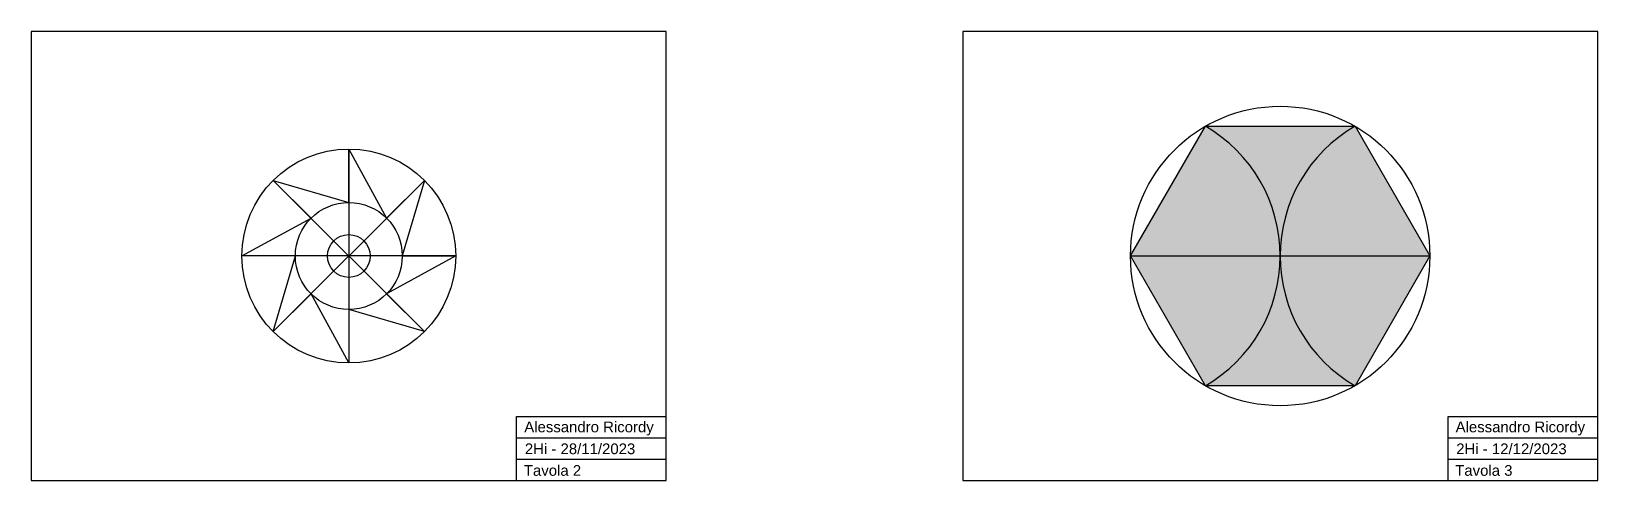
# Model space of a CAD drawing. Header units: millimetres. Extents: x 3231 to 36513, y 3878 to 11424.
# Drawn here: x 22520 to 23252, y 4545 to 4755 of the extents above; entities that cross this region are included whole.
import ezdxf

# ---------------------------------------------------------------- set-up
doc = ezdxf.new("R2010")
doc.units = ezdxf.units.MM
doc.layers.add('squadratura', color=7, linetype='Continuous', plot=False)
doc.layers.add('tav 1 2 3 cerchio', color=7, linetype='Continuous')
doc.layers.add('tav 3 6 7 linee di costr.', color=7, linetype='Continuous', true_color=0xf29c1c)
doc.styles.get("Standard").update_dxf_attribs({"font": 'arial.ttf'})

msp = doc.modelspace()

# ---------------------------------------------------------------- texts
at = {"layer": 'squadratura', "char_height": 5, "attachment_point": 1}
for s, width, insert in [('Alessandro Ricordy', 61.52139, (22750.077, 4572.722)), ('Alessandro Ricordy', 61.52139, (23185.699, 4572.722)), ('2Hi - 28/11/2023', 62.31503, (22750.358, 4562.491)), ('2Hi - 12/12/2023', 62.31503, (23185.98, 4562.491)), ('Tavola 2', 70, (22749.893, 4552.386)), ('Tavola 3', 70, (23185.515, 4552.386))]:
    msp.add_mtext_dynamic_manual_height_columns(s, width=width, gutter_width=12.5, heights=[0], dxfattribs=dict(at, insert=insert))

# ---------------------------------------------------------------- hatches: boundary and pattern name
at = {"true_color": 0xffffff}
h = msp.add_hatch(color=7, dxfattribs=at)
h.set_gradient(color1=(248, 215, 49), color2=(242, 113, 114), tint=1)
h.paths.add_polyline_path([(23068.639, 4710.734), (23033.639, 4650.112), (23103.639, 4650.112, 0.2679492)])
h.paths.add_polyline_path([(23138.639, 4710.734), (23068.639, 4710.734, -0.2679492), (23103.639, 4650.112, -0.2679492)])
h.paths.add_polyline_path([(23138.639, 4710.734, 0.2679492), (23103.639, 4650.112), (23173.639, 4650.112)])
h.paths.add_polyline_path([(23173.639, 4650.112), (23103.639, 4650.112, 0.2679492), (23138.639, 4589.49)])
h.paths.add_polyline_path([(23103.639, 4650.112, -0.2679492), (23068.639, 4589.49), (23138.639, 4589.49, -0.2679492)])
h.paths.add_polyline_path([(23103.639, 4650.112), (23033.639, 4650.112), (23068.639, 4589.49, 0.2679492)])

# ---------------------------------------------------------------- linework, layer by layer
for p, q in [((22668.017, 4700.112), (22668.017, 4600.112)), ((22703.372, 4685.467), (22632.662, 4614.757)), ((22632.662, 4685.467), (22703.372, 4614.757)), ((22718.017, 4650.112), (22618.017, 4650.112))]:
    msp.add_line(p, q)
at = {"color": 7, "true_color": 0xffffff}
msp.add_lwpolyline([(23033.639, 4650.112), (23068.639, 4710.734), (23138.639, 4710.734), (23173.639, 4650.112), (23138.639, 4589.49), (23068.639, 4589.49), (23033.639, 4650.112)], dxfattribs=at)
at = {"color": 40, "true_color": 0xf8d731}
msp.add_lwpolyline([(22718.017, 4650.112), (22685.695, 4632.434), (22703.372, 4614.757), (22668.017, 4625.112), (22668.017, 4600.112), (22650.339, 4632.434), (22632.662, 4614.757), (22643.017, 4650.112), (22618.017, 4650.112), (22650.339, 4667.79), (22632.662, 4685.467), (22668.017, 4675.112), (22668.017, 4700.112), (22685.695, 4667.79), (22703.372, 4685.467), (22693.017, 4650.112)], close=True, dxfattribs=at)
for radius in [25, 10]:
    msp.add_circle((22668.017, 4650.112), radius)
at = {"layer": 'squadratura'}
for p, q in [((22746.517, 4545.112), (22746.517, 4575.112)), ((22746.517, 4575.112), (22816.517, 4575.112)), ((23182.139, 4545.112), (23182.139, 4575.112)), ((23182.139, 4575.112), (23252.139, 4575.112)), ((22746.517, 4565.112), (22816.517, 4565.112)), ((23182.139, 4565.112), (23252.139, 4565.112)), ((22746.517, 4555.112), (22816.517, 4555.112)), ((23182.139, 4555.112), (23252.139, 4555.112))]:
    msp.add_line(p, q, dxfattribs=at)
for points in [[(22519.517, 4545.112), (22816.517, 4545.112), (22816.517, 4755.112), (22519.517, 4755.112), (22519.517, 4545.112)], [(22955.139, 4545.112), (23252.139, 4545.112), (23252.139, 4755.112), (22955.139, 4755.112), (22955.139, 4545.112)]]:
    msp.add_lwpolyline(points, dxfattribs=at)
at = {"layer": 'tav 1 2 3 cerchio', "color": 7, "true_color": 0xffffff}
msp.add_circle((23103.639, 4650.112), 70, dxfattribs=at)
at = {"layer": 'tav 1 2 3 cerchio'}
msp.add_circle((22668.017, 4650.112), 50, dxfattribs=at)
at = {"layer": 'tav 3 6 7 linee di costr.', "color": 7, "true_color": 0xffffff}
msp.add_line((23033.639, 4650.112), (23173.639, 4650.112), dxfattribs=at)
for centre, start, end in [((23033.639, 4650.112), 300, 60), ((23173.639, 4650.112), 120, 240)]:
    msp.add_arc(centre, 70, start, end, dxfattribs=at)

msp.set_redraw_order([(e.dxf.handle, doc.entitydb.next_handle()) for e in msp.query("TEXT MTEXT ATTDEF DIMENSION ARC_DIMENSION")])  # texts and dimensions are drawn at this point

doc.saveas('drawing.dxf')
